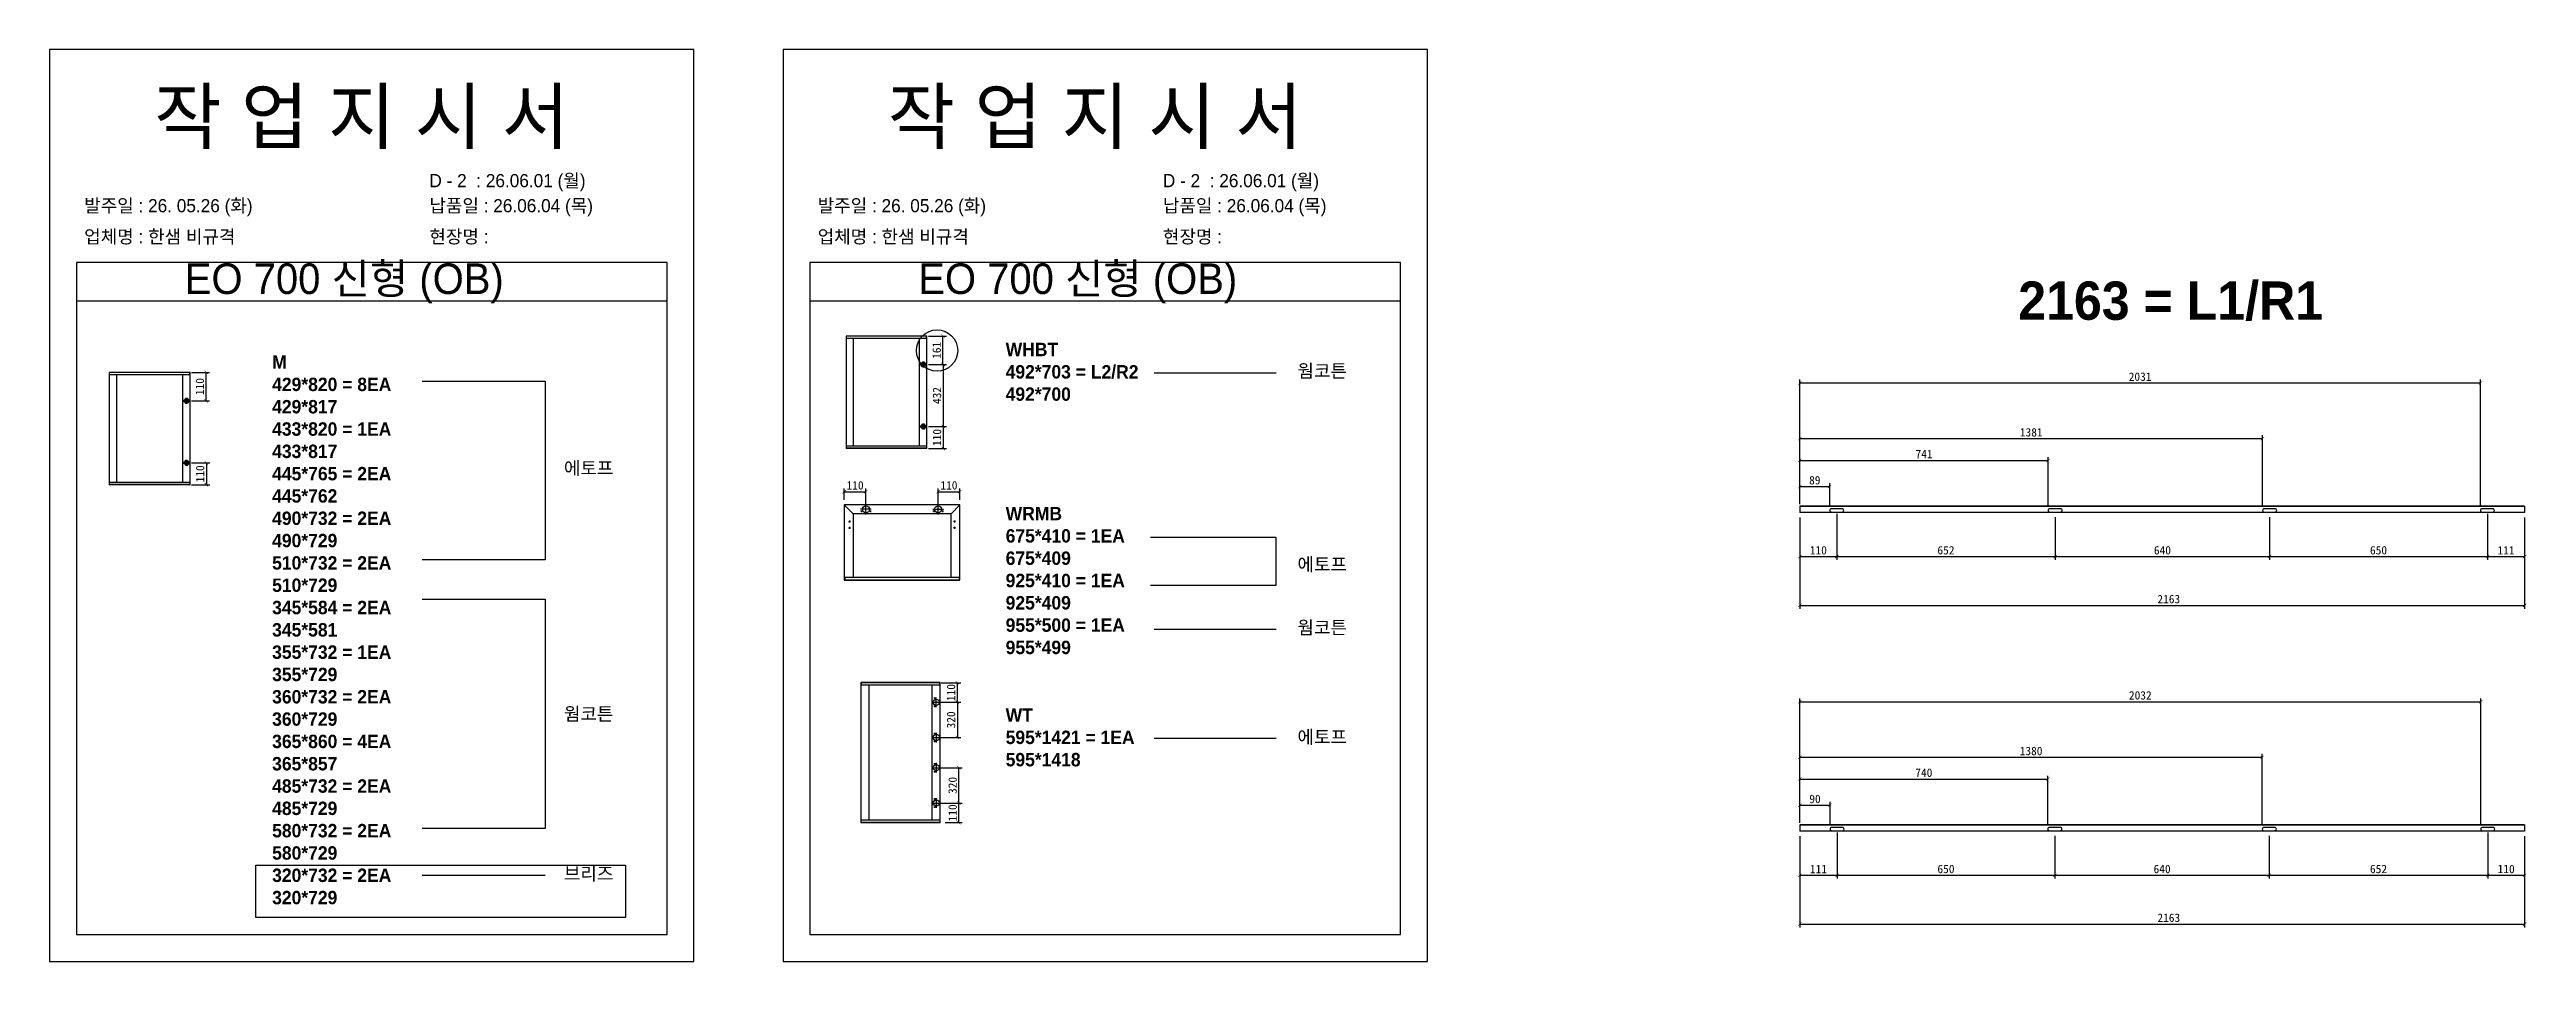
# Model space of a CAD drawing. Header units: millimetres. Extents: x -44117 to 256353, y -2095463 to 65325.
# Drawn here: x 110760 to 118152, y -968941 to -966221 of the extents above; entities that cross this region are included whole.
import ezdxf

# ---------------------------------------------------------------- set-up
doc = ezdxf.new("R2010")
doc.units = ezdxf.units.MM
doc.header["$LTSCALE"] = 10
doc.layers.add('Layer1', color=7, linetype='Continuous', lineweight=70)
doc.styles.add('MtX_Gulim', font='')
doc.styles.get('MtX_Gulim').set_extended_font_data('Gulim', bold=True)
doc.dimstyles.new('ISO-25', dxfattribs={"dimtxt": 2.5, "dimasz": 2.5, "dimexe": 1, "dimexo": 1, "dimtad": 1, "dimtxsty": 'Standard', "dimblk": 'ARCHTICK', "dimcen": 2.5, "dimadec": 0, "dimazin": 0, "dimtfac": 1, "dimtmove": 0, "dimatfit": 3, "dimfxl": 0, "dimarcsym": 0})

msp = doc.modelspace()

# ---------------------------------------------------------------- texts
at = {"linetype": 'Continuous', "style": 'MtX_Gulim'}
for s, height, p in [('2163 = L1/R1', 114.2657061, (116635.58692, -967026.66335)), ('웜코튼', 39.271262, (114484.28569, -967198.97798)), ('에토프', 39.271262, (112294.99381, -967488.79298)), ('에토프', 39.271262, (114484.28569, -967776.0166)), ('웜코튼', 39.271262, (114484.28569, -967964.25782)), ('웜코튼', 39.271262, (112294.99381, -968222.03313)), ('에토프', 39.271262, (114484.28569, -968290.98551)), ('브리즈', 39.271262, (112294.99381, -968698.26126))]:
    msp.add_text(s, height=height, dxfattribs=at).set_placement(p)
at = {"attachment_point": 1}
for s, width, gutter_width, heights, insert, char_height in [('{\\fGulim|b0|i0|c129|p50;작 업 지 시 서}', 3786.0728481, 14.30944, [-178.40505], (111072.08598, -966339.92247), 160.2657825), ('{\\fGulim|b0|i0|c129|p50;작 업 지 시 서}', 3786.0728481, 14.30944, [-178.40505], (113261.22356, -966339.92247), 160.2657825), ('\\pt11;{\\fGulim|b0|i0|c129|p50;발주일 : 26. 05.26 (화)}', 3786.0728481, 14.30944, [39.49878], (110863.24309, -966666.66618), 39.2651167), ('{\\fGulim|b0|i0|c129|p50;납품일 : 26.06.04 (목)}', 3786.0728481, 14.30944, [40.16974], (111893.49792, -966666.66618), 39.2651167), ('\\pt11;{\\fGulim|b0|i0|c129|p50;발주일 : 26. 05.26 (화)}', 3786.0728481, 14.30944, [39.49878], (113052.38067, -966666.66618), 39.2651167), ('{\\fGulim|b0|i0|c129|p50;납품일 : 26.06.04 (목)}', 3786.0728481, 14.30944, [40.16974], (114082.6355, -966666.66618), 39.2651167), ('{\\fGulim|b0|i0|c129|p50;업체명 : 한샘 비규격}', 3786.0728481, 14.30944, [41.34032], (110863.24309, -966758.9978), 39.2651167), ('{\\fGulim|b0|i0|c129|p50;현장명 :}', 3786.0728481, 14.30944, [45.21037], (111893.49792, -966758.9978), 39.2651167), ('{\\fGulim|b0|i0|c129|p50;업체명 : 한샘 비규격}', 3786.0728481, 14.30944, [41.34032], (113052.38067, -966758.9978), 39.2651167), ('{\\fGulim|b0|i0|c129|p50;현장명 :}', 3786.0728481, 14.30944, [45.21037], (114082.6355, -966758.9978), 39.2651167), ('{\\fGulim|b0|i0|c129|p50;EO 700 신형 (OB)}', 2155.3243433, 8.14604, [-114.80382], (111163.48568, -966858.5094), 91.2356303), ('{\\fGulim|b0|i0|c129|p50;EO 700 신형 (OB)}', 2155.3243433, 8.14604, [-114.80382], (113352.62326, -966858.5094), 91.2356303), ('{\\f굴림|b1|i0|c129|p50;WHBT\\P492*703 = L2/R2\\P\\C1;492*700}', 12072.7918459, 155.2668, [-177.97589], (113613.45716, -967095.3545), 39.9257485), ('{\\f굴림|b1|i0|c129|p50;M\\P429*820 = 8EA\\P\\C1;429*817\\P\\C256;433*820 = 1EA\\P\\C1;433*817\\P\\C256;445*765 = 2EA\\P\\C1;445*762\\P\\C256;490*732 = 2EA\\P\\C1;490*729\\P\\C256;510*732 = 2EA\\P\\C1;510*729\\P\\C256;345*584 = 2EA\\P\\C1;345*581\\P\\C256;355*732 = 1EA\\P\\C1;355*729\\P\\C256;360*732 = 2EA\\P\\C1;360*729\\P\\C256;365*860 = 4EA\\P\\C1;365*857\\P\\C256;485*732 = 2EA\\P\\C1;485*729\\P\\C256;580*732 = 2EA\\P\\C1;580*729\\P\\C256;320*732 = 2EA\\P\\C1;320*729}', 12072.7918459, 155.2668, [-1640.17721], (111424.16528, -967132.86289), 39.9257485), ('{\\f굴림|b1|i0|c129|p50;WRMB\\P675*410 = 1EA\\P\\C1;675*409\\P\\C256;925*410 = 1EA\\P\\C1;925*409\\P\\C256;955*500 = 1EA\\P\\C1;955*499}', 12072.7918459, 155.2668, [-440.92602], (113613.45716, -967584.73177), 39.9257485), ('{\\f굴림|b1|i0|c129|p50;WT\\P595*1421 = 1EA\\P\\C1;595*1418}', 12072.7918459, 155.2668, [-174.38468], (113613.45716, -968185.68632), 39.9257485)]:
    msp.add_mtext_dynamic_manual_height_columns(s, width=width, gutter_width=gutter_width, heights=heights, dxfattribs=dict(at, insert=insert, char_height=char_height))
at = {"color": 1, "char_height": 39.2651167, "attachment_point": 1}
for insert in [(111893.49792, -966591.9909), (114082.6355, -966591.9909)]:
    msp.add_mtext_dynamic_manual_height_columns('{\\fGulim|b0|i0|c129|p50;D - 2  : 26.06.01 (월)}', width=3786.0728481, gutter_width=14.30944, heights=[40.16974], dxfattribs=dict(at, insert=insert))

# ---------------------------------------------------------------- blocks, each defined once
blk = doc.blocks.new('_ArchTick')
at = {"color": 0, "linetype": 'ByBlock', "const_width": 0.15}
blk.add_lwpolyline([(-0.5, -0.5), (0.5, 0.5)], dxfattribs=at)
blk = doc.blocks.new('*D6592')
at = {"color": 0, "lineweight": -2}
for p, q in [((111183.8, -967183.5), (111237.2, -967183.5)), ((111227.2, -967268.7), (111227.2, -967183.5)), ((111183.8, -967268.7), (111237.2, -967268.7))]:
    blk.add_line(p, q, dxfattribs=at)
at = {"layer": 'Defpoints', "color": 0}
for p in [(111168.8, -967183.5), (111227.2, -967183.5), (111168.8, -967268.7)]:
    blk.add_point(p, dxfattribs=at)
at = {"color": 0, "lineweight": -2, "xscale": 10, "yscale": 10, "zscale": 10}
for p, rotation in [((111227.2, -967183.5), 90), ((111227.2, -967268.7), 270)]:
    blk.add_blockref('_ArchTick', p, dxfattribs=dict(at, rotation=rotation))
at = {"color": 0, "insert": (111208.5, -967226.1), "char_height": 25, "attachment_point": 5, "rotation": 90}
blk.add_mtext('110', dxfattribs=at)
blk = doc.blocks.new('*D6593')
at = {"color": 0, "lineweight": -2}
for p, q in [((111183.8, -967453.4), (111238.1, -967453.4)), ((111228.1, -967453.4), (111228.1, -967518.9)), ((111183.8, -967518.9), (111238.1, -967518.9))]:
    blk.add_line(p, q, dxfattribs=at)
at = {"layer": 'Defpoints', "color": 0}
for p in [(111168.8, -967453.4), (111168.8, -967518.9), (111228.1, -967518.9)]:
    blk.add_point(p, dxfattribs=at)
at = {"color": 0, "lineweight": -2, "xscale": 10, "yscale": 10, "zscale": 10}
for p, rotation in [((111228.1, -967453.4), 90), ((111228.1, -967518.9), 270)]:
    blk.add_blockref('_ArchTick', p, dxfattribs=dict(at, rotation=rotation))
at = {"color": 0, "insert": (111209.4, -967486.1), "char_height": 25, "attachment_point": 5, "rotation": 90}
blk.add_mtext('110', dxfattribs=at)
blk = doc.blocks.new('*D6594')
at = {"color": 0, "lineweight": -2}
for p, q in [((113131.8, -967564.1), (113131.8, -967529.5)), ((113131.8, -967539.5), (113196.3, -967539.5)), ((113196.3, -967576.8), (113196.3, -967529.5))]:
    blk.add_line(p, q, dxfattribs=at)
at = {"layer": 'Defpoints', "color": 0}
for p in [(113196.3, -967539.5), (113131.8, -967579.1), (113196.3, -967591.8)]:
    blk.add_point(p, dxfattribs=at)
at = {"color": 0, "lineweight": -2, "xscale": 10, "yscale": 10, "zscale": 10, "rotation": 180}
blk.add_blockref('_ArchTick', (113131.8, -967539.5), dxfattribs=at)
at = {"color": 0, "lineweight": -2, "xscale": 10, "yscale": 10, "zscale": 10}
blk.add_blockref('_ArchTick', (113196.3, -967539.5), dxfattribs=at)
at = {"color": 0, "insert": (113164.1, -967520.7), "char_height": 25, "attachment_point": 5}
blk.add_mtext('110', dxfattribs=at)
blk = doc.blocks.new('*D6595')
at = {"color": 0, "lineweight": -2}
for p, q in [((113411.9, -967576.8), (113411.9, -967529.5)), ((113411.9, -967539.5), (113476.4, -967539.5)), ((113476.4, -967564.1), (113476.4, -967529.5))]:
    blk.add_line(p, q, dxfattribs=at)
at = {"layer": 'Defpoints', "color": 0}
for p in [(113476.4, -967539.5), (113411.9, -967591.8), (113476.4, -967579.1)]:
    blk.add_point(p, dxfattribs=at)
at = {"color": 0, "lineweight": -2, "xscale": 10, "yscale": 10, "zscale": 10, "rotation": 180}
blk.add_blockref('_ArchTick', (113411.9, -967539.5), dxfattribs=at)
at = {"color": 0, "lineweight": -2, "xscale": 10, "yscale": 10, "zscale": 10}
blk.add_blockref('_ArchTick', (113476.4, -967539.5), dxfattribs=at)
at = {"color": 0, "insert": (113444.1, -967520.7), "char_height": 25, "attachment_point": 5}
blk.add_mtext('110', dxfattribs=at)
blk = doc.blocks.new('*D6596')
at = {"color": 0, "lineweight": -2}
for p, q in [((113421.3, -968109.8), (113479.3, -968109.8)), ((113469.3, -968167.6), (113469.3, -968109.8)), ((113421.3, -968167.6), (113479.3, -968167.6))]:
    blk.add_line(p, q, dxfattribs=at)
at = {"layer": 'Defpoints', "color": 0}
for p in [(113406.3, -968109.8), (113469.3, -968109.8), (113406.3, -968167.6)]:
    blk.add_point(p, dxfattribs=at)
at = {"color": 0, "lineweight": -2, "xscale": 10, "yscale": 10, "zscale": 10}
for p, rotation in [((113469.3, -968109.8), 90), ((113469.3, -968167.6), 270)]:
    blk.add_blockref('_ArchTick', p, dxfattribs=dict(at, rotation=rotation))
at = {"color": 0, "insert": (113450.5, -968138.7), "char_height": 25, "attachment_point": 5, "rotation": 90}
blk.add_mtext('110', dxfattribs=at)
blk = doc.blocks.new('*D6597')
at = {"color": 0, "lineweight": -2}
for p, q in [((113421.3, -968468.2), (113483.8, -968468.2)), ((113473.8, -968526.7), (113473.8, -968468.2)), ((113433, -968526.7), (113483.8, -968526.7))]:
    blk.add_line(p, q, dxfattribs=at)
at = {"layer": 'Defpoints', "color": 0}
for p in [(113406.3, -968468.2), (113473.8, -968468.2), (113418, -968526.7)]:
    blk.add_point(p, dxfattribs=at)
at = {"color": 0, "lineweight": -2, "xscale": 10, "yscale": 10, "zscale": 10}
for p, rotation in [((113473.8, -968468.2), 90), ((113473.8, -968526.7), 270)]:
    blk.add_blockref('_ArchTick', p, dxfattribs=dict(at, rotation=rotation))
at = {"color": 0, "insert": (113455.1, -968497.4), "char_height": 25, "attachment_point": 5, "rotation": 90}
blk.add_mtext('110', dxfattribs=at)
blk = doc.blocks.new('*D6598')
at = {"color": 0, "lineweight": -2}
for p, q in [((113421.3, -968363), (113483.8, -968363)), ((113473.8, -968468.2), (113473.8, -968363)), ((113421.3, -968468.2), (113483.8, -968468.2))]:
    blk.add_line(p, q, dxfattribs=at)
at = {"layer": 'Defpoints', "color": 0}
for p in [(113406.3, -968363), (113473.8, -968363), (113406.3, -968468.2)]:
    blk.add_point(p, dxfattribs=at)
at = {"color": 0, "lineweight": -2, "xscale": 10, "yscale": 10, "zscale": 10}
for p, rotation in [((113473.8, -968363), 90), ((113473.8, -968468.2), 270)]:
    blk.add_blockref('_ArchTick', p, dxfattribs=dict(at, rotation=rotation))
at = {"color": 0, "insert": (113455.1, -968415.6), "char_height": 25, "attachment_point": 5, "rotation": 90}
blk.add_mtext('320', dxfattribs=at)
blk = doc.blocks.new('*D6599')
at = {"color": 0, "lineweight": -2}
for p, q in [((113421.3, -968167.6), (113479.3, -968167.6)), ((113469.3, -968167.6), (113469.3, -968272.8)), ((113421.3, -968272.8), (113479.3, -968272.8))]:
    blk.add_line(p, q, dxfattribs=at)
at = {"layer": 'Defpoints', "color": 0}
for p in [(113406.3, -968167.6), (113406.3, -968272.8), (113469.3, -968272.8)]:
    blk.add_point(p, dxfattribs=at)
at = {"color": 0, "lineweight": -2, "xscale": 10, "yscale": 10, "zscale": 10}
for p, rotation in [((113469.3, -968167.6), 90), ((113469.3, -968272.8), 270)]:
    blk.add_blockref('_ArchTick', p, dxfattribs=dict(at, rotation=rotation))
at = {"color": 0, "insert": (113450.5, -968220.2), "char_height": 25, "attachment_point": 5, "rotation": 90}
blk.add_mtext('320', dxfattribs=at)
blk = doc.blocks.new('*D6600')
at = {"color": 0, "lineweight": -2}
for p, q in [((113383, -967075.2), (113436.4, -967075.2)), ((113426.4, -967160.4), (113426.4, -967075.2)), ((113383, -967160.4), (113436.4, -967160.4))]:
    blk.add_line(p, q, dxfattribs=at)
at = {"layer": 'Defpoints', "color": 0}
for p in [(113368, -967075.2), (113426.4, -967075.2), (113368, -967160.4)]:
    blk.add_point(p, dxfattribs=at)
at = {"color": 0, "lineweight": -2, "xscale": 10, "yscale": 10, "zscale": 10}
for p, rotation in [((113426.4, -967075.2), 90), ((113426.4, -967160.4), 270)]:
    blk.add_blockref('_ArchTick', p, dxfattribs=dict(at, rotation=rotation))
at = {"color": 0, "insert": (113407.6, -967117.8), "char_height": 25, "attachment_point": 5, "rotation": 90}
blk.add_mtext('161', dxfattribs=at)
blk = doc.blocks.new('*D6601')
at = {"color": 0, "lineweight": -2}
for p, q in [((113383, -967345.1), (113437.3, -967345.1)), ((113427.3, -967345.1), (113427.3, -967410.6)), ((113383, -967410.6), (113437.3, -967410.6))]:
    blk.add_line(p, q, dxfattribs=at)
at = {"layer": 'Defpoints', "color": 0}
for p in [(113368, -967345.1), (113368, -967410.6), (113427.3, -967410.6)]:
    blk.add_point(p, dxfattribs=at)
at = {"color": 0, "lineweight": -2, "xscale": 10, "yscale": 10, "zscale": 10}
for p, rotation in [((113427.3, -967345.1), 90), ((113427.3, -967410.6), 270)]:
    blk.add_blockref('_ArchTick', p, dxfattribs=dict(at, rotation=rotation))
at = {"color": 0, "insert": (113408.6, -967377.8), "char_height": 25, "attachment_point": 5, "rotation": 90}
blk.add_mtext('110', dxfattribs=at)
blk = doc.blocks.new('*D6602')
at = {"color": 0, "lineweight": -2}
for p, q in [((113383, -967160.4), (113437.3, -967160.4)), ((113427.3, -967160.4), (113427.3, -967345.1)), ((113383, -967345.1), (113437.3, -967345.1))]:
    blk.add_line(p, q, dxfattribs=at)
at = {"layer": 'Defpoints', "color": 0}
for p in [(113368, -967160.4), (113368, -967345.1), (113427.3, -967345.1)]:
    blk.add_point(p, dxfattribs=at)
at = {"color": 0, "lineweight": -2, "xscale": 10, "yscale": 10, "zscale": 10}
for p, rotation in [((113427.3, -967160.4), 90), ((113427.3, -967345.1), 270)]:
    blk.add_blockref('_ArchTick', p, dxfattribs=dict(at, rotation=rotation))
at = {"color": 0, "insert": (113408.6, -967252.7), "char_height": 25, "attachment_point": 5, "rotation": 90}
blk.add_mtext('432', dxfattribs=at)
blk = doc.blocks.new('*D6603')
at = {"color": 0, "lineweight": -2}
for p, q in [((115983.9, -967616.5), (115983.9, -967888.6)), ((118146.9, -967616.5), (118146.9, -967888.6)), ((115983.9, -967878.6), (118146.9, -967878.6))]:
    blk.add_line(p, q, dxfattribs=at)
at = {"layer": 'Defpoints', "color": 0}
for p in [(115983.9, -967601.5), (118146.9, -967601.5), (118146.9, -967878.6)]:
    blk.add_point(p, dxfattribs=at)
at = {"color": 0, "lineweight": -2, "xscale": 10, "yscale": 10, "zscale": 10, "rotation": 180}
blk.add_blockref('_ArchTick', (115983.9, -967878.6), dxfattribs=at)
at = {"color": 0, "lineweight": -2, "xscale": 10, "yscale": 10, "zscale": 10}
blk.add_blockref('_ArchTick', (118146.9, -967878.6), dxfattribs=at)
at = {"color": 0, "insert": (117084.9, -967859.9), "char_height": 25, "attachment_point": 5}
blk.add_mtext('2163', dxfattribs=at)
blk = doc.blocks.new('*D6604')
at = {"color": 0, "lineweight": -2}
for p, q in [((115983.9, -967616.5), (115983.9, -967743.1)), ((116093.9, -967605.1), (116093.9, -967743.1)), ((115983.9, -967733.1), (116093.9, -967733.1))]:
    blk.add_line(p, q, dxfattribs=at)
at = {"layer": 'Defpoints', "color": 0}
for p in [(115983.9, -967601.5), (116093.9, -967590.1), (116093.9, -967733.1)]:
    blk.add_point(p, dxfattribs=at)
at = {"color": 0, "lineweight": -2, "xscale": 10, "yscale": 10, "zscale": 10, "rotation": 180}
blk.add_blockref('_ArchTick', (115983.9, -967733.1), dxfattribs=at)
at = {"color": 0, "lineweight": -2, "xscale": 10, "yscale": 10, "zscale": 10}
blk.add_blockref('_ArchTick', (116093.9, -967733.1), dxfattribs=at)
at = {"color": 0, "insert": (116038.9, -967714.3), "char_height": 25, "attachment_point": 5}
blk.add_mtext('110', dxfattribs=at)
blk = doc.blocks.new('*D6605')
at = {"color": 0, "lineweight": -2}
for p, q in [((118035.9, -967605.1), (118035.9, -967743.1)), ((118146.9, -967616.5), (118146.9, -967743.1)), ((118035.9, -967733.1), (118146.9, -967733.1))]:
    blk.add_line(p, q, dxfattribs=at)
at = {"layer": 'Defpoints', "color": 0}
for p in [(118035.9, -967590.1), (118146.9, -967601.5), (118146.9, -967733.1)]:
    blk.add_point(p, dxfattribs=at)
at = {"color": 0, "lineweight": -2, "xscale": 10, "yscale": 10, "zscale": 10, "rotation": 180}
blk.add_blockref('_ArchTick', (118035.9, -967733.1), dxfattribs=at)
at = {"color": 0, "lineweight": -2, "xscale": 10, "yscale": 10, "zscale": 10}
blk.add_blockref('_ArchTick', (118146.9, -967733.1), dxfattribs=at)
at = {"color": 0, "insert": (118091.4, -967714.3), "char_height": 25, "attachment_point": 5}
blk.add_mtext('111', dxfattribs=at)
blk = doc.blocks.new('*D6606')
at = {"color": 0, "lineweight": -2}
for p, q in [((116093.9, -967615.1), (116093.9, -967743.1)), ((116745.9, -967615.1), (116745.9, -967743.1)), ((116093.9, -967733.1), (116745.9, -967733.1))]:
    blk.add_line(p, q, dxfattribs=at)
at = {"layer": 'Defpoints', "color": 0}
for p in [(116093.9, -967600.1), (116745.9, -967600.1), (116745.9, -967733.1)]:
    blk.add_point(p, dxfattribs=at)
at = {"color": 0, "lineweight": -2, "xscale": 10, "yscale": 10, "zscale": 10, "rotation": 180}
blk.add_blockref('_ArchTick', (116093.9, -967733.1), dxfattribs=at)
at = {"color": 0, "lineweight": -2, "xscale": 10, "yscale": 10, "zscale": 10}
blk.add_blockref('_ArchTick', (116745.9, -967733.1), dxfattribs=at)
at = {"color": 0, "insert": (116419.9, -967714.3), "char_height": 25, "attachment_point": 5}
blk.add_mtext('652', dxfattribs=at)
blk = doc.blocks.new('*D6607')
at = {"color": 0, "lineweight": -2}
for p, q in [((115983.9, -967568.9), (115983.9, -967514.2)), ((115983.9, -967524.2), (116072.9, -967524.2)), ((116072.9, -967580.1), (116072.9, -967514.2))]:
    blk.add_line(p, q, dxfattribs=at)
at = {"layer": 'Defpoints', "color": 0}
for p in [(116072.9, -967524.2), (115983.9, -967583.9), (116072.9, -967595.1)]:
    blk.add_point(p, dxfattribs=at)
at = {"color": 0, "lineweight": -2, "xscale": 10, "yscale": 10, "zscale": 10, "rotation": 180}
blk.add_blockref('_ArchTick', (115983.9, -967524.2), dxfattribs=at)
at = {"color": 0, "lineweight": -2, "xscale": 10, "yscale": 10, "zscale": 10}
blk.add_blockref('_ArchTick', (116072.9, -967524.2), dxfattribs=at)
at = {"color": 0, "insert": (116028.4, -967505.4), "char_height": 25, "attachment_point": 5}
blk.add_mtext('89', dxfattribs=at)
blk = doc.blocks.new('*D6608')
at = {"color": 0, "lineweight": -2}
for p, q in [((115983.9, -967568.9), (115983.9, -967436)), ((115983.9, -967446), (116724.9, -967446)), ((116724.9, -967580.1), (116724.9, -967436))]:
    blk.add_line(p, q, dxfattribs=at)
at = {"layer": 'Defpoints', "color": 0}
for p in [(116724.9, -967446), (115983.9, -967583.9), (116724.9, -967595.1)]:
    blk.add_point(p, dxfattribs=at)
at = {"color": 0, "lineweight": -2, "xscale": 10, "yscale": 10, "zscale": 10, "rotation": 180}
blk.add_blockref('_ArchTick', (115983.9, -967446), dxfattribs=at)
at = {"color": 0, "lineweight": -2, "xscale": 10, "yscale": 10, "zscale": 10}
blk.add_blockref('_ArchTick', (116724.9, -967446), dxfattribs=at)
at = {"color": 0, "insert": (116354.4, -967427.2), "char_height": 25, "attachment_point": 5}
blk.add_mtext('741', dxfattribs=at)
blk = doc.blocks.new('*D6609')
at = {"color": 0, "lineweight": -2}
for p, q in [((115983.9, -967577), (115983.9, -967205.2)), ((115983.9, -967215.2), (118014.9, -967215.2)), ((118014.9, -967580.1), (118014.9, -967205.2))]:
    blk.add_line(p, q, dxfattribs=at)
at = {"layer": 'Defpoints', "color": 0}
for p in [(118014.9, -967215.2), (115983.9, -967592), (118014.9, -967595.1)]:
    blk.add_point(p, dxfattribs=at)
at = {"color": 0, "lineweight": -2, "xscale": 10, "yscale": 10, "zscale": 10, "rotation": 180}
blk.add_blockref('_ArchTick', (115983.9, -967215.2), dxfattribs=at)
at = {"color": 0, "lineweight": -2, "xscale": 10, "yscale": 10, "zscale": 10}
blk.add_blockref('_ArchTick', (118014.9, -967215.2), dxfattribs=at)
at = {"color": 0, "insert": (116999.4, -967196.5), "char_height": 25, "attachment_point": 5}
blk.add_mtext('2031', dxfattribs=at)
blk = doc.blocks.new('*D6610')
at = {"color": 0, "lineweight": -2}
for p, q in [((115983.9, -967577), (115983.9, -967371.2)), ((115983.9, -967381.2), (117364.9, -967381.2)), ((117364.9, -967580.1), (117364.9, -967371.2))]:
    blk.add_line(p, q, dxfattribs=at)
at = {"layer": 'Defpoints', "color": 0}
for p in [(117364.9, -967381.2), (115983.9, -967592), (117364.9, -967595.1)]:
    blk.add_point(p, dxfattribs=at)
at = {"color": 0, "lineweight": -2, "xscale": 10, "yscale": 10, "zscale": 10, "rotation": 180}
blk.add_blockref('_ArchTick', (115983.9, -967381.2), dxfattribs=at)
at = {"color": 0, "lineweight": -2, "xscale": 10, "yscale": 10, "zscale": 10}
blk.add_blockref('_ArchTick', (117364.9, -967381.2), dxfattribs=at)
at = {"color": 0, "insert": (116674.4, -967362.5), "char_height": 25, "attachment_point": 5}
blk.add_mtext('1381', dxfattribs=at)
blk = doc.blocks.new('*D6611')
at = {"color": 0, "lineweight": -2}
for p, q in [((116745.9, -967615.1), (116745.9, -967743.1)), ((117385.9, -967615.1), (117385.9, -967743.1)), ((116745.9, -967733.1), (117385.9, -967733.1))]:
    blk.add_line(p, q, dxfattribs=at)
at = {"layer": 'Defpoints', "color": 0}
for p in [(116745.9, -967600.1), (117385.9, -967600.1), (117385.9, -967733.1)]:
    blk.add_point(p, dxfattribs=at)
at = {"color": 0, "lineweight": -2, "xscale": 10, "yscale": 10, "zscale": 10, "rotation": 180}
blk.add_blockref('_ArchTick', (116745.9, -967733.1), dxfattribs=at)
at = {"color": 0, "lineweight": -2, "xscale": 10, "yscale": 10, "zscale": 10}
blk.add_blockref('_ArchTick', (117385.9, -967733.1), dxfattribs=at)
at = {"color": 0, "insert": (117065.9, -967714.3), "char_height": 25, "attachment_point": 5}
blk.add_mtext('640', dxfattribs=at)
blk = doc.blocks.new('*D6612')
at = {"color": 0, "lineweight": -2}
for p, q in [((117385.9, -967615.1), (117385.9, -967743.1)), ((118035.9, -967615.1), (118035.9, -967743.1)), ((117385.9, -967733.1), (118035.9, -967733.1))]:
    blk.add_line(p, q, dxfattribs=at)
at = {"layer": 'Defpoints', "color": 0}
for p in [(117385.9, -967600.1), (118035.9, -967600.1), (118035.9, -967733.1)]:
    blk.add_point(p, dxfattribs=at)
at = {"color": 0, "lineweight": -2, "xscale": 10, "yscale": 10, "zscale": 10, "rotation": 180}
blk.add_blockref('_ArchTick', (117385.9, -967733.1), dxfattribs=at)
at = {"color": 0, "lineweight": -2, "xscale": 10, "yscale": 10, "zscale": 10}
blk.add_blockref('_ArchTick', (118035.9, -967733.1), dxfattribs=at)
at = {"color": 0, "insert": (117710.9, -967714.3), "char_height": 25, "attachment_point": 5}
blk.add_mtext('650', dxfattribs=at)
blk = doc.blocks.new('*D6613')
at = {"color": 0, "lineweight": -2}
for p, q in [((115983.9, -968567.1), (115983.9, -968839.2)), ((118146.9, -968567.1), (118146.9, -968839.2)), ((115983.9, -968829.2), (118146.9, -968829.2))]:
    blk.add_line(p, q, dxfattribs=at)
at = {"layer": 'Defpoints', "color": 0}
for p in [(115983.9, -968552.1), (118146.9, -968552.1), (118146.9, -968829.2)]:
    blk.add_point(p, dxfattribs=at)
at = {"color": 0, "lineweight": -2, "xscale": 10, "yscale": 10, "zscale": 10, "rotation": 180}
blk.add_blockref('_ArchTick', (115983.9, -968829.2), dxfattribs=at)
at = {"color": 0, "lineweight": -2, "xscale": 10, "yscale": 10, "zscale": 10}
blk.add_blockref('_ArchTick', (118146.9, -968829.2), dxfattribs=at)
at = {"color": 0, "insert": (117084.9, -968810.5), "char_height": 25, "attachment_point": 5}
blk.add_mtext('2163', dxfattribs=at)
blk = doc.blocks.new('*D6614')
at = {"color": 0, "lineweight": -2}
for p, q in [((115983.9, -968567.1), (115983.9, -968693.7)), ((116094.9, -968555.7), (116094.9, -968693.7)), ((115983.9, -968683.7), (116094.9, -968683.7))]:
    blk.add_line(p, q, dxfattribs=at)
at = {"layer": 'Defpoints', "color": 0}
for p in [(115983.9, -968552.1), (116094.9, -968540.7), (116094.9, -968683.7)]:
    blk.add_point(p, dxfattribs=at)
at = {"color": 0, "lineweight": -2, "xscale": 10, "yscale": 10, "zscale": 10, "rotation": 180}
blk.add_blockref('_ArchTick', (115983.9, -968683.7), dxfattribs=at)
at = {"color": 0, "lineweight": -2, "xscale": 10, "yscale": 10, "zscale": 10}
blk.add_blockref('_ArchTick', (116094.9, -968683.7), dxfattribs=at)
at = {"color": 0, "insert": (116039.4, -968665), "char_height": 25, "attachment_point": 5}
blk.add_mtext('111', dxfattribs=at)
blk = doc.blocks.new('*D6615')
at = {"color": 0, "lineweight": -2}
for p, q in [((118036.9, -968555.7), (118036.9, -968693.7)), ((118146.9, -968567.1), (118146.9, -968693.7)), ((118036.9, -968683.7), (118146.9, -968683.7))]:
    blk.add_line(p, q, dxfattribs=at)
at = {"layer": 'Defpoints', "color": 0}
for p in [(118036.9, -968540.7), (118146.9, -968552.1), (118146.9, -968683.7)]:
    blk.add_point(p, dxfattribs=at)
at = {"color": 0, "lineweight": -2, "xscale": 10, "yscale": 10, "zscale": 10, "rotation": 180}
blk.add_blockref('_ArchTick', (118036.9, -968683.7), dxfattribs=at)
at = {"color": 0, "lineweight": -2, "xscale": 10, "yscale": 10, "zscale": 10}
blk.add_blockref('_ArchTick', (118146.9, -968683.7), dxfattribs=at)
at = {"color": 0, "insert": (118091.9, -968665), "char_height": 25, "attachment_point": 5}
blk.add_mtext('110', dxfattribs=at)
blk = doc.blocks.new('*D6616')
at = {"color": 0, "lineweight": -2}
for p, q in [((116094.9, -968565.7), (116094.9, -968693.7)), ((116744.9, -968565.7), (116744.9, -968693.7)), ((116094.9, -968683.7), (116744.9, -968683.7))]:
    blk.add_line(p, q, dxfattribs=at)
at = {"layer": 'Defpoints', "color": 0}
for p in [(116094.9, -968550.7), (116744.9, -968550.7), (116744.9, -968683.7)]:
    blk.add_point(p, dxfattribs=at)
at = {"color": 0, "lineweight": -2, "xscale": 10, "yscale": 10, "zscale": 10, "rotation": 180}
blk.add_blockref('_ArchTick', (116094.9, -968683.7), dxfattribs=at)
at = {"color": 0, "lineweight": -2, "xscale": 10, "yscale": 10, "zscale": 10}
blk.add_blockref('_ArchTick', (116744.9, -968683.7), dxfattribs=at)
at = {"color": 0, "insert": (116419.9, -968665), "char_height": 25, "attachment_point": 5}
blk.add_mtext('650', dxfattribs=at)
blk = doc.blocks.new('*D6617')
at = {"color": 0, "lineweight": -2}
for p, q in [((115983.9, -968519.5), (115983.9, -968464.8)), ((115983.9, -968474.8), (116073.9, -968474.8)), ((116073.9, -968530.7), (116073.9, -968464.8))]:
    blk.add_line(p, q, dxfattribs=at)
at = {"layer": 'Defpoints', "color": 0}
for p in [(116073.9, -968474.8), (115983.9, -968534.5), (116073.9, -968545.7)]:
    blk.add_point(p, dxfattribs=at)
at = {"color": 0, "lineweight": -2, "xscale": 10, "yscale": 10, "zscale": 10, "rotation": 180}
blk.add_blockref('_ArchTick', (115983.9, -968474.8), dxfattribs=at)
at = {"color": 0, "lineweight": -2, "xscale": 10, "yscale": 10, "zscale": 10}
blk.add_blockref('_ArchTick', (116073.9, -968474.8), dxfattribs=at)
at = {"color": 0, "insert": (116028.9, -968456), "char_height": 25, "attachment_point": 5}
blk.add_mtext('90', dxfattribs=at)
blk = doc.blocks.new('*D6618')
at = {"color": 0, "lineweight": -2}
for p, q in [((115983.9, -968519.5), (115983.9, -968386.6)), ((115983.9, -968396.6), (116723.9, -968396.6)), ((116723.9, -968530.7), (116723.9, -968386.6))]:
    blk.add_line(p, q, dxfattribs=at)
at = {"layer": 'Defpoints', "color": 0}
for p in [(116723.9, -968396.6), (115983.9, -968534.5), (116723.9, -968545.7)]:
    blk.add_point(p, dxfattribs=at)
at = {"color": 0, "lineweight": -2, "xscale": 10, "yscale": 10, "zscale": 10, "rotation": 180}
blk.add_blockref('_ArchTick', (115983.9, -968396.6), dxfattribs=at)
at = {"color": 0, "lineweight": -2, "xscale": 10, "yscale": 10, "zscale": 10}
blk.add_blockref('_ArchTick', (116723.9, -968396.6), dxfattribs=at)
at = {"color": 0, "insert": (116353.9, -968377.8), "char_height": 25, "attachment_point": 5}
blk.add_mtext('740', dxfattribs=at)
blk = doc.blocks.new('*D6619')
at = {"color": 0, "lineweight": -2}
for p, q in [((115983.9, -968527.6), (115983.9, -968155.9)), ((115983.9, -968165.9), (118015.9, -968165.9)), ((118015.9, -968530.7), (118015.9, -968155.9))]:
    blk.add_line(p, q, dxfattribs=at)
at = {"layer": 'Defpoints', "color": 0}
for p in [(118015.9, -968165.9), (115983.9, -968542.6), (118015.9, -968545.7)]:
    blk.add_point(p, dxfattribs=at)
at = {"color": 0, "lineweight": -2, "xscale": 10, "yscale": 10, "zscale": 10, "rotation": 180}
blk.add_blockref('_ArchTick', (115983.9, -968165.9), dxfattribs=at)
at = {"color": 0, "lineweight": -2, "xscale": 10, "yscale": 10, "zscale": 10}
blk.add_blockref('_ArchTick', (118015.9, -968165.9), dxfattribs=at)
at = {"color": 0, "insert": (116999.9, -968147.1), "char_height": 25, "attachment_point": 5}
blk.add_mtext('2032', dxfattribs=at)
blk = doc.blocks.new('*D6620')
at = {"color": 0, "lineweight": -2}
for p, q in [((115983.9, -968527.6), (115983.9, -968321.8)), ((115983.9, -968331.8), (117363.9, -968331.8)), ((117363.9, -968530.7), (117363.9, -968321.8))]:
    blk.add_line(p, q, dxfattribs=at)
at = {"layer": 'Defpoints', "color": 0}
for p in [(117363.9, -968331.8), (115983.9, -968542.6), (117363.9, -968545.7)]:
    blk.add_point(p, dxfattribs=at)
at = {"color": 0, "lineweight": -2, "xscale": 10, "yscale": 10, "zscale": 10, "rotation": 180}
blk.add_blockref('_ArchTick', (115983.9, -968331.8), dxfattribs=at)
at = {"color": 0, "lineweight": -2, "xscale": 10, "yscale": 10, "zscale": 10}
blk.add_blockref('_ArchTick', (117363.9, -968331.8), dxfattribs=at)
at = {"color": 0, "insert": (116673.9, -968313.1), "char_height": 25, "attachment_point": 5}
blk.add_mtext('1380', dxfattribs=at)
blk = doc.blocks.new('*D6621')
at = {"color": 0, "lineweight": -2}
for p, q in [((116744.9, -968565.7), (116744.9, -968693.7)), ((117384.9, -968565.7), (117384.9, -968693.7)), ((116744.9, -968683.7), (117384.9, -968683.7))]:
    blk.add_line(p, q, dxfattribs=at)
at = {"layer": 'Defpoints', "color": 0}
for p in [(116744.9, -968550.7), (117384.9, -968550.7), (117384.9, -968683.7)]:
    blk.add_point(p, dxfattribs=at)
at = {"color": 0, "lineweight": -2, "xscale": 10, "yscale": 10, "zscale": 10, "rotation": 180}
blk.add_blockref('_ArchTick', (116744.9, -968683.7), dxfattribs=at)
at = {"color": 0, "lineweight": -2, "xscale": 10, "yscale": 10, "zscale": 10}
blk.add_blockref('_ArchTick', (117384.9, -968683.7), dxfattribs=at)
at = {"color": 0, "insert": (117064.9, -968665), "char_height": 25, "attachment_point": 5}
blk.add_mtext('640', dxfattribs=at)
blk = doc.blocks.new('*D6622')
at = {"color": 0, "lineweight": -2}
for p, q in [((117384.9, -968565.7), (117384.9, -968693.7)), ((118036.9, -968565.7), (118036.9, -968693.7)), ((117384.9, -968683.7), (118036.9, -968683.7))]:
    blk.add_line(p, q, dxfattribs=at)
at = {"layer": 'Defpoints', "color": 0}
for p in [(117384.9, -968550.7), (118036.9, -968550.7), (118036.9, -968683.7)]:
    blk.add_point(p, dxfattribs=at)
at = {"color": 0, "lineweight": -2, "xscale": 10, "yscale": 10, "zscale": 10, "rotation": 180}
blk.add_blockref('_ArchTick', (117384.9, -968683.7), dxfattribs=at)
at = {"color": 0, "lineweight": -2, "xscale": 10, "yscale": 10, "zscale": 10}
blk.add_blockref('_ArchTick', (118036.9, -968683.7), dxfattribs=at)
at = {"color": 0, "insert": (117710.9, -968665), "char_height": 25, "attachment_point": 5}
blk.add_mtext('652', dxfattribs=at)

# ---------------------------------------------------------------- dimensions: what is measured, and where the dimension line sits
for base, p1, p2, text, picture, middle in [((113426.36875, -967075.24516), (113367.97939, -967160.40084), (113367.97939, -967075.24516), '161', '*D6600', (113407.61875, -967117.823)), ((111227.20814, -967183.51785), (111168.81878, -967268.67353), (111168.81878, -967183.51785), '110', '*D6592', (111208.45814, -967226.09569)), ((113427.30264, -967345.08119), (113367.97939, -967160.40084), (113367.97939, -967345.08119), '432', '*D6602', (113408.55264, -967252.74101)), ((113427.30264, -967410.59182), (113367.97939, -967345.08119), (113367.97939, -967410.59182), '110', '*D6601', (113408.55264, -967377.8365)), ((111228.14203, -967518.86451), (111168.81878, -967453.35388), (111168.81878, -967518.86451), '110', '*D6593', (111209.39203, -967486.1092)), ((113469.2699, -968272.79124), (113406.34476, -968167.60869), (113406.34476, -968272.79124), '320', '*D6599', (113450.5199, -968220.19997)), ((113473.84136, -968363.00123), (113406.34476, -968468.18376), (113406.34476, -968363.00123), '320', '*D6598', (113455.09136, -968415.5925)), ((113473.84136, -968468.18376), (113417.9833, -968526.68846), (113406.34476, -968468.18376), '110', '*D6597', (113455.09136, -968497.43611))]:
    dim = msp.add_linear_dim(base=base, p1=p1, p2=p2, angle=90, text=text, dimstyle='ISO-25', override={"dimscale": 10, "dimasz": 1, "dimexo": 1.5, "dimtxsty": 'Standard'})
    dim.commit()
    dim.dimension.update_dxf_attribs({"geometry": picture, "text_midpoint": middle})
for base, p1, p2, picture, middle in [((118014.90539, -967215.24444), (115983.90519, -967592.00584), (118014.90539, -967595.10584), '*D6609', (116999.40529, -967196.49444)), ((117364.90539, -967381.22361), (115983.90519, -967592.00584), (117364.90539, -967595.10584), '*D6610', (116674.40529, -967362.47361)), ((116724.90539, -967445.97695), (115983.90519, -967583.90584), (116724.90539, -967595.10584), '*D6608', (116354.40529, -967427.22695)), ((116072.90539, -967524.17313), (115983.90519, -967583.90584), (116072.90539, -967595.10584), '*D6607', (116028.40529, -967505.42313)), ((116093.90539, -967733.09542), (115983.90519, -967601.50584), (116093.90539, -967590.10584), '*D6604', (116038.90529, -967714.34542)), ((116745.90539, -967733.09542), (116093.90539, -967600.10584), (116745.90539, -967600.10584), '*D6606', (116419.90539, -967714.34542)), ((117385.90539, -967733.09542), (116745.90539, -967600.10584), (117385.90539, -967600.10584), '*D6611', (117065.90539, -967714.34542)), ((118035.90539, -967733.09542), (117385.90539, -967600.10584), (118035.90539, -967600.10584), '*D6612', (117710.90539, -967714.34542)), ((118146.90998, -967733.09542), (118035.90539, -967590.10584), (118146.90998, -967601.50584), '*D6605', (118091.40769, -967714.34542)), ((118015.90539, -968165.86259), (115983.90519, -968542.62398), (118015.90539, -968545.72398), '*D6619', (116999.90529, -968147.11259)), ((117363.90539, -968331.84175), (115983.90519, -968542.62398), (117363.90539, -968545.72398), '*D6620', (116673.90529, -968313.09175)), ((116723.90539, -968396.5951), (115983.90519, -968534.52398), (116723.90539, -968545.72398), '*D6618', (116353.90529, -968377.8451)), ((116073.90539, -968474.79128), (115983.90519, -968534.52398), (116073.90539, -968545.72398), '*D6617', (116028.90529, -968456.04128)), ((116094.90539, -968683.71357), (115983.90519, -968552.12398), (116094.90539, -968540.72398), '*D6614', (116039.40529, -968664.96357)), ((116744.90539, -968683.71357), (116094.90539, -968550.72398), (116744.90539, -968550.72398), '*D6616', (116419.90539, -968664.96357)), ((117384.90539, -968683.71357), (116744.90539, -968550.72398), (117384.90539, -968550.72398), '*D6621', (117064.90539, -968664.96357)), ((118036.90539, -968683.71357), (117384.90539, -968550.72398), (118036.90539, -968550.72398), '*D6622', (117710.90539, -968664.96357)), ((118146.90998, -968683.71357), (118036.90539, -968540.72398), (118146.90998, -968552.12398), '*D6615', (118091.90769, -968664.96357))]:
    dim = msp.add_linear_dim(base=base, p1=p1, p2=p2, dimstyle='ISO-25', override={"dimscale": 10, "dimasz": 1, "dimexo": 1.5})
    dim.commit()
    dim.dimension.update_dxf_attribs({"geometry": picture, "text_midpoint": middle})
for base, p1, p2, picture, middle in [((113196.33645, -967539.4755), (113131.81639, -967579.0559), (113196.33645, -967591.78233), '*D6594', (113164.07642, -967520.7255)), ((113476.40627, -967539.4755), (113411.88622, -967591.78233), (113476.40627, -967579.0559), '*D6595', (113444.14625, -967520.7255))]:
    dim = msp.add_linear_dim(base=base, p1=p1, p2=p2, text='110', dimstyle='ISO-25', override={"dimscale": 10, "dimasz": 1, "dimexo": 1.5, "dimtxsty": 'Standard'})
    dim.commit()
    dim.dimension.update_dxf_attribs({"geometry": picture, "text_midpoint": middle})
for base, p1, p2, picture, middle in [((118146.90998, -967878.62885), (115983.90519, -967601.50584), (118146.90998, -967601.50584), '*D6603', (117084.90759, -967878.62885)), ((118146.90998, -968829.247), (115983.90519, -968552.12398), (118146.90998, -968552.12398), '*D6613', (117084.90759, -968829.247))]:
    dim = msp.add_linear_dim(base=base, p1=p1, p2=p2, dimstyle='ISO-25', override={"dimscale": 10, "dimasz": 1, "dimexo": 1.5})
    dim.commit()
    dim.dimension.update_dxf_attribs({"geometry": picture, "text_midpoint": middle, "dimtype": 160})
dim = msp.add_linear_dim(base=(113469.2699, -968109.77161), p1=(113406.34476, -968167.60869), p2=(113406.34476, -968109.77161), angle=90, text='110', dimstyle='ISO-25', override={"dimscale": 10, "dimasz": 1, "dimexo": 1.5, "dimtxsty": 'Standard'})
dim.commit()
dim.dimension.update_dxf_attribs({"geometry": '*D6596', "text_midpoint": (113469.2699, -968138.69015), "dimtype": 160})

# ---------------------------------------------------------------- linework, layer by layer
for p, q in [((112602.84559, -966856.21549), (110839.92199, -966856.21549)), ((114791.98317, -966856.21549), (113029.05957, -966856.21549)), ((112602.84559, -966970.69105), (110839.92199, -966970.69105)), ((114791.98317, -966970.69105), (113029.05957, -966970.69105)), ((113136.96114, -967075.48607), (113136.96114, -967410.3509)), ((113378.39888, -967075.9197), (113136.96114, -967075.9197)), ((113378.39888, -967082.47245), (113136.96114, -967082.47245)), ((113378.15797, -967075.24516), (113137.20205, -967075.24516)), ((113158.40213, -967081.99063), (113158.40213, -967403.36452)), ((113356.71699, -967403.36452), (113356.71699, -967082.47245)), ((113377.19433, -967082.47245), (113377.19433, -967075.24516)), ((113378.39888, -967410.3509), (113378.39888, -967075.48607)), ((110937.80053, -967183.75876), (110937.80053, -967518.6236)), ((111179.23827, -967184.1924), (110937.80053, -967184.1924)), ((111179.23827, -967190.74515), (110937.80053, -967190.74515)), ((111178.99736, -967183.51785), (110938.04144, -967183.51785)), ((110959.24152, -967190.26333), (110959.24152, -967511.63721)), ((111157.55638, -967511.63721), (111157.55638, -967190.74515)), ((111178.03372, -967190.74515), (111178.03372, -967183.51785)), ((111179.23827, -967518.6236), (111179.23827, -967183.75876)), ((113378.39888, -967403.36452), (113136.96114, -967403.36452)), ((113378.39888, -967409.91727), (113136.96114, -967409.91727)), ((113378.15797, -967410.59182), (113137.20205, -967410.59182)), ((113138.16569, -967410.59182), (113138.16569, -967403.36452)), ((113377.19433, -967403.36452), (113377.19433, -967410.59182)), ((111179.23827, -967511.63721), (110937.80053, -967511.63721)), ((111179.23827, -967518.18997), (110937.80053, -967518.18997)), ((111178.99736, -967518.86451), (110938.04144, -967518.86451)), ((110939.00508, -967518.86451), (110939.00508, -967511.63721)), ((111178.03372, -967511.63721), (111178.03372, -967518.86451)), ((113131.52043, -967579.0559), (113131.52043, -967803.39623)), ((113157.86118, -967605.39665), (113131.60712, -967578.84663)), ((113476.40627, -967578.75994), (113131.81639, -967578.75994)), ((113157.86118, -967605.39665), (113157.86118, -967795.40522)), ((113450.36148, -967605.39665), (113157.86118, -967605.39665)), ((113212.47986, -967591.78233), (113180.19303, -967591.78233)), ((113185.38579, -967597.7016), (113180.65038, -967597.7016)), ((113183.01808, -967595.3339), (113183.01808, -967600.06931)), ((113196.33644, -967607.92575), (113196.33644, -967575.63892)), ((113212.02251, -967597.7016), (113207.28709, -967597.7016)), ((113209.6548, -967595.3339), (113209.6548, -967600.06931)), ((113395.74281, -967591.78233), (113428.02964, -967591.78233)), ((113400.93558, -967597.7016), (113396.20017, -967597.7016)), ((113398.56787, -967595.3339), (113398.56787, -967600.06931)), ((113411.88623, -967607.92575), (113411.88623, -967575.63892)), ((113427.5723, -967597.7016), (113422.83688, -967597.7016)), ((113425.20459, -967595.3339), (113425.20459, -967600.06931)), ((113450.36148, -967605.39665), (113476.61554, -967578.84663)), ((113450.36148, -967794.81329), (113450.36148, -967605.39665)), ((113476.70223, -967803.39623), (113476.70223, -967579.0559)), ((115983.90519, -967582.50584), (115983.90519, -967601.50584)), ((118146.90998, -967582.50584), (118146.90998, -967601.50584)), ((113144.83879, -967628.48181), (113150.75806, -967628.48181)), ((113144.83879, -967647.42347), (113150.75806, -967647.42347)), ((113147.79843, -967625.52217), (113147.79843, -967631.44144)), ((113147.79843, -967644.46383), (113147.79843, -967650.3831)), ((113463.38388, -967628.48181), (113457.46461, -967628.48181)), ((113463.38388, -967647.42347), (113457.46461, -967647.42347)), ((113460.42424, -967625.52217), (113460.42424, -967631.44144)), ((113460.42424, -967644.46383), (113460.42424, -967650.3831)), ((113131.52043, -967794.81329), (113476.70223, -967794.81329)), ((113131.52043, -967802.8635), (113476.40627, -967802.8635)), ((113131.81639, -967803.69219), (113476.40627, -967803.69219)), ((113133.00025, -967794.81329), (113133.00025, -967803.69219)), ((113475.22241, -967803.69219), (113475.22241, -967794.81329)), ((113181.06773, -968109.2923), (113181.06773, -968526.50016)), ((113418.06129, -968109.77161), (113181.06773, -968109.77161)), ((113418.06129, -968117.01456), (113181.06773, -968117.01456)), ((113417.79501, -968109.02601), (113181.33401, -968109.02601)), ((113182.39915, -968109.02601), (113182.39915, -968117.01456)), ((113204.76708, -968116.48199), (113204.76708, -968518.7779)), ((113394.09565, -968518.7779), (113394.09565, -968117.01456)), ((113416.72987, -968117.01456), (113416.72987, -968109.02601)), ((113418.06129, -968526.50016), (113418.06129, -968109.2923)), ((113391.82017, -968167.60869), (113420.86935, -968167.60869)), ((113403.68191, -968155.62587), (113399.42135, -968155.62587)), ((113403.68191, -968179.59151), (113399.42135, -968179.59151)), ((113401.55163, -968153.49559), (113401.55163, -968157.75615)), ((113401.55163, -968177.46123), (113401.55163, -968181.72179)), ((113406.34476, -968182.13328), (113406.34476, -968153.08411)), ((113391.82017, -968272.79124), (113420.86935, -968272.79124)), ((113403.68191, -968260.80841), (113399.42135, -968260.80841)), ((113403.68191, -968284.77405), (113399.42135, -968284.77405)), ((113401.55163, -968258.67813), (113401.55163, -968262.93869)), ((113401.55163, -968282.64377), (113401.55163, -968286.90433)), ((113406.34476, -968258.26664), (113406.34476, -968287.31582)), ((113391.82017, -968363.00123), (113420.86935, -968363.00123)), ((113403.68191, -968351.0184), (113399.42135, -968351.0184)), ((113401.55163, -968348.88812), (113401.55163, -968353.14868)), ((113406.34476, -968348.47664), (113406.34476, -968377.52582)), ((113403.68191, -968374.98404), (113399.42135, -968374.98404)), ((113401.55163, -968372.85377), (113401.55163, -968377.11432)), ((113391.82017, -968468.18376), (113420.86935, -968468.18376)), ((113403.68191, -968456.20093), (113399.42135, -968456.20093)), ((113403.68191, -968480.16657), (113399.42135, -968480.16657)), ((113401.55163, -968454.07065), (113401.55163, -968458.33121)), ((113401.55163, -968478.03629), (113401.55163, -968482.29685)), ((113406.34476, -968453.65917), (113406.34476, -968482.70835)), ((113418.06129, -968518.7779), (113181.06773, -968518.7779)), ((113418.06129, -968526.02085), (113181.06773, -968526.02085)), ((113417.79501, -968526.76645), (113181.33401, -968526.76645)), ((113182.39915, -968526.76645), (113182.39915, -968518.7779)), ((113416.72987, -968518.7779), (113416.72987, -968526.76645)), ((115983.90519, -968533.12398), (115983.90519, -968552.12398)), ((118146.90998, -968533.12398), (118146.90998, -968552.12398))]:
    msp.add_line(p, q)
at = {"linetype": 'Continuous'}
for p, q in [((118146.90998, -967582.50584), (115983.90519, -967582.50584)), ((118146.90998, -967583.90584), (115983.90519, -967583.90584)), ((118146.90998, -967601.50584), (115983.90519, -967601.50584)), ((118146.90998, -968533.12398), (115983.90519, -968533.12398)), ((118146.90998, -968534.52398), (115983.90519, -968534.52398)), ((118146.90998, -968552.12398), (115983.90519, -968552.12398))]:
    msp.add_line(p, q, dxfattribs=at)
for points in [[(110759.78909, -968940.62113), (112682.97849, -968940.62113), (112682.97849, -966220.68185), (110759.78909, -966220.68185)], [(112948.92667, -968940.62113), (114872.11606, -968940.62113), (114872.11606, -966220.68185), (112948.92667, -966220.68185)], [(111375.79892, -968653.47366), (112478.96627, -968653.47366), (112478.96627, -968809.38168), (111375.79892, -968809.38168)]]:
    msp.add_lwpolyline(points, close=True)
for points in [[(110839.92199, -966856.21549), (110839.92199, -968860.48824), (112602.84559, -968860.48824), (112602.84559, -966856.21549)], [(113029.05957, -966856.21549), (113029.05957, -968860.48824), (114791.98317, -968860.48824), (114791.98317, -966856.21549)], [(111872.09468, -967209.47164), (112238.71475, -967209.47164), (112238.71475, -967742.3936), (111872.09468, -967742.3936)], [(114056.80918, -967184.57776), (114420.56278, -967184.57776)], [(114045.63476, -967674.89303), (114420.27169, -967674.89303), (114420.27169, -967819.76495), (114045.63476, -967819.76495)], [(111872.09468, -967859.56084), (112238.71475, -967859.56084), (112238.71475, -968543.66633), (111872.09468, -968543.66633)], [(114056.80918, -967949.8576), (114420.56278, -967949.8576)], [(114056.80918, -968274.90958), (114420.56278, -968274.90958)], [(111872.09468, -968683.5111), (112238.71475, -968683.5111)]]:
    msp.add_lwpolyline(points)
at = {"color": 2, "linetype": 'Continuous'}
for points in [[(116072.90539, -967595.10584), (116072.90539, -967595.10584, 0.4142135624), (116077.90539, -967600.10584), (116109.90539, -967600.10584, 0.4142135624), (116114.90539, -967595.10584), (116114.90539, -967595.10584, 0.4142135624), (116109.90539, -967590.10584), (116077.90539, -967590.10584, 0.4142135624)], [(116724.90539, -967595.10584), (116724.90539, -967595.10584, 0.4142135624), (116729.90539, -967600.10584), (116761.90539, -967600.10584, 0.4142135624), (116766.90539, -967595.10584), (116766.90539, -967595.10584, 0.4142135624), (116761.90539, -967590.10584), (116729.90539, -967590.10584, 0.4142135624)], [(117364.90539, -967595.10584), (117364.90539, -967595.10584, 0.4142135624), (117369.90539, -967600.10584), (117401.90539, -967600.10584, 0.4142135624), (117406.90539, -967595.10584), (117406.90539, -967595.10584, 0.4142135624), (117401.90539, -967590.10584), (117369.90539, -967590.10584, 0.4142135624)], [(118014.90539, -967595.10584), (118014.90539, -967595.10584, 0.4142135624), (118019.90539, -967600.10584), (118051.90539, -967600.10584, 0.4142135624), (118056.90539, -967595.10584), (118056.90539, -967595.10584, 0.4142135624), (118051.90539, -967590.10584), (118019.90539, -967590.10584, 0.4142135624)], [(116073.90539, -968545.72398), (116073.90539, -968545.72398, 0.4142135624), (116078.90539, -968550.72398), (116110.90539, -968550.72398, 0.4142135624), (116115.90539, -968545.72398), (116115.90539, -968545.72398, 0.4142135624), (116110.90539, -968540.72398), (116078.90539, -968540.72398, 0.4142135624)], [(116723.90539, -968545.72398), (116723.90539, -968545.72398, 0.4142135624), (116728.90539, -968550.72398), (116760.90539, -968550.72398, 0.4142135624), (116765.90539, -968545.72398), (116765.90539, -968545.72398, 0.4142135624), (116760.90539, -968540.72398), (116728.90539, -968540.72398, 0.4142135624)], [(117363.90539, -968545.72398), (117363.90539, -968545.72398, 0.4142135624), (117368.90539, -968550.72398), (117400.90539, -968550.72398, 0.4142135624), (117405.90539, -968545.72398), (117405.90539, -968545.72398, 0.4142135624), (117400.90539, -968540.72398), (117368.90539, -968540.72398, 0.4142135624)], [(118015.90539, -968545.72398), (118015.90539, -968545.72398, 0.4142135624), (118020.90539, -968550.72398), (118052.90539, -968550.72398, 0.4142135624), (118057.90539, -968545.72398), (118057.90539, -968545.72398, 0.4142135624), (118052.90539, -968540.72398), (118020.90539, -968540.72398, 0.4142135624)]]:
    msp.add_lwpolyline(points, format="xyb", close=True, dxfattribs=at)
at = {"color": 1}
msp.add_circle((113408.67931, -967118.4548), 61.63689, dxfattribs=at)
for centre, radius in [((113183.01808, -967597.7016), 0.94708), ((113196.33644, -967591.78233), 10.35872), ((113209.6548, -967597.7016), 0.94708), ((113398.56787, -967597.7016), 0.94708), ((113411.88623, -967591.78233), 10.35872), ((113425.20459, -967597.7016), 0.94708), ((113147.79843, -967628.48181), 0.88789), ((113147.79843, -967647.42347), 0.88789), ((113460.42424, -967628.48181), 0.88789), ((113460.42424, -967647.42347), 0.88789), ((113406.34476, -968167.60869), 9.31997), ((113401.55163, -968155.62587), 0.85211), ((113401.55163, -968179.59151), 0.85211), ((113406.34476, -968272.79124), 9.31997), ((113401.55163, -968260.80841), 0.85211), ((113401.55163, -968284.77405), 0.85211), ((113406.34476, -968363.00123), 9.31997), ((113401.55163, -968351.0184), 0.85211), ((113401.55163, -968374.98404), 0.85211), ((113406.34476, -968468.18376), 9.31997), ((113401.55163, -968456.20093), 0.85211), ((113401.55163, -968480.16657), 0.85211)]:
    msp.add_circle(centre, radius)
for centre, radius, start, end in [((113378.15797, -967075.48607), 0.24091, 0, 90), ((111178.99736, -967183.75876), 0.24091, 0, 90), ((113137.20205, -967410.35091), 0.24091, 180, 270), ((113378.15797, -967410.35091), 0.24091, 270, 0), ((110938.04144, -967518.6236), 0.24091, 180, 270), ((111178.99736, -967518.6236), 0.24091, 270, 0), ((113131.81639, -967579.0559), 0.29596, 90, 180), ((113476.40627, -967579.0559), 0.29596, 0, 90), ((113131.81639, -967803.39623), 0.29596, 180, 270), ((113476.40627, -967803.39623), 0.29596, 270, 0), ((113181.33401, -968109.2923), 0.26628, 90, 180), ((113417.79501, -968109.2923), 0.26628, 0, 90), ((113181.33401, -968526.50017), 0.26628, 180, 270), ((113417.79501, -968526.50017), 0.26628, 270, 0)]:
    msp.add_arc(centre, radius, start, end)
at = {"layer": 'Layer1'}
for p, q in [((113367.97939, -967151.52183), (113367.97939, -967169.27985)), ((111168.81878, -967259.79452), (111168.81878, -967277.55254)), ((113367.97939, -967353.9602), (113367.97939, -967336.20218)), ((111168.81878, -967462.23289), (111168.81878, -967444.47487))]:
    msp.add_line(p, q, dxfattribs=at)
for points in [[(113376.8584, -967160.40084), (113359.10038, -967160.40084)], [(111177.69779, -967268.67353), (111159.93977, -967268.67353)], [(113376.8584, -967345.08119), (113359.10038, -967345.08119)], [(111177.69779, -967453.35388), (111159.93977, -967453.35388)]]:
    msp.add_lwpolyline(points, close=True, dxfattribs=at)
for centre in [(113367.97939, -967160.40084), (111168.81878, -967268.67353), (113367.97939, -967345.08119), (111168.81878, -967453.35388)]:
    msp.add_circle(centre, 5.91934, dxfattribs=at)

msp.set_redraw_order([(e.dxf.handle, doc.entitydb.next_handle()) for e in msp.query("TEXT MTEXT ATTDEF DIMENSION ARC_DIMENSION")])  # texts and dimensions are drawn at this point

doc.saveas('drawing.dxf')
